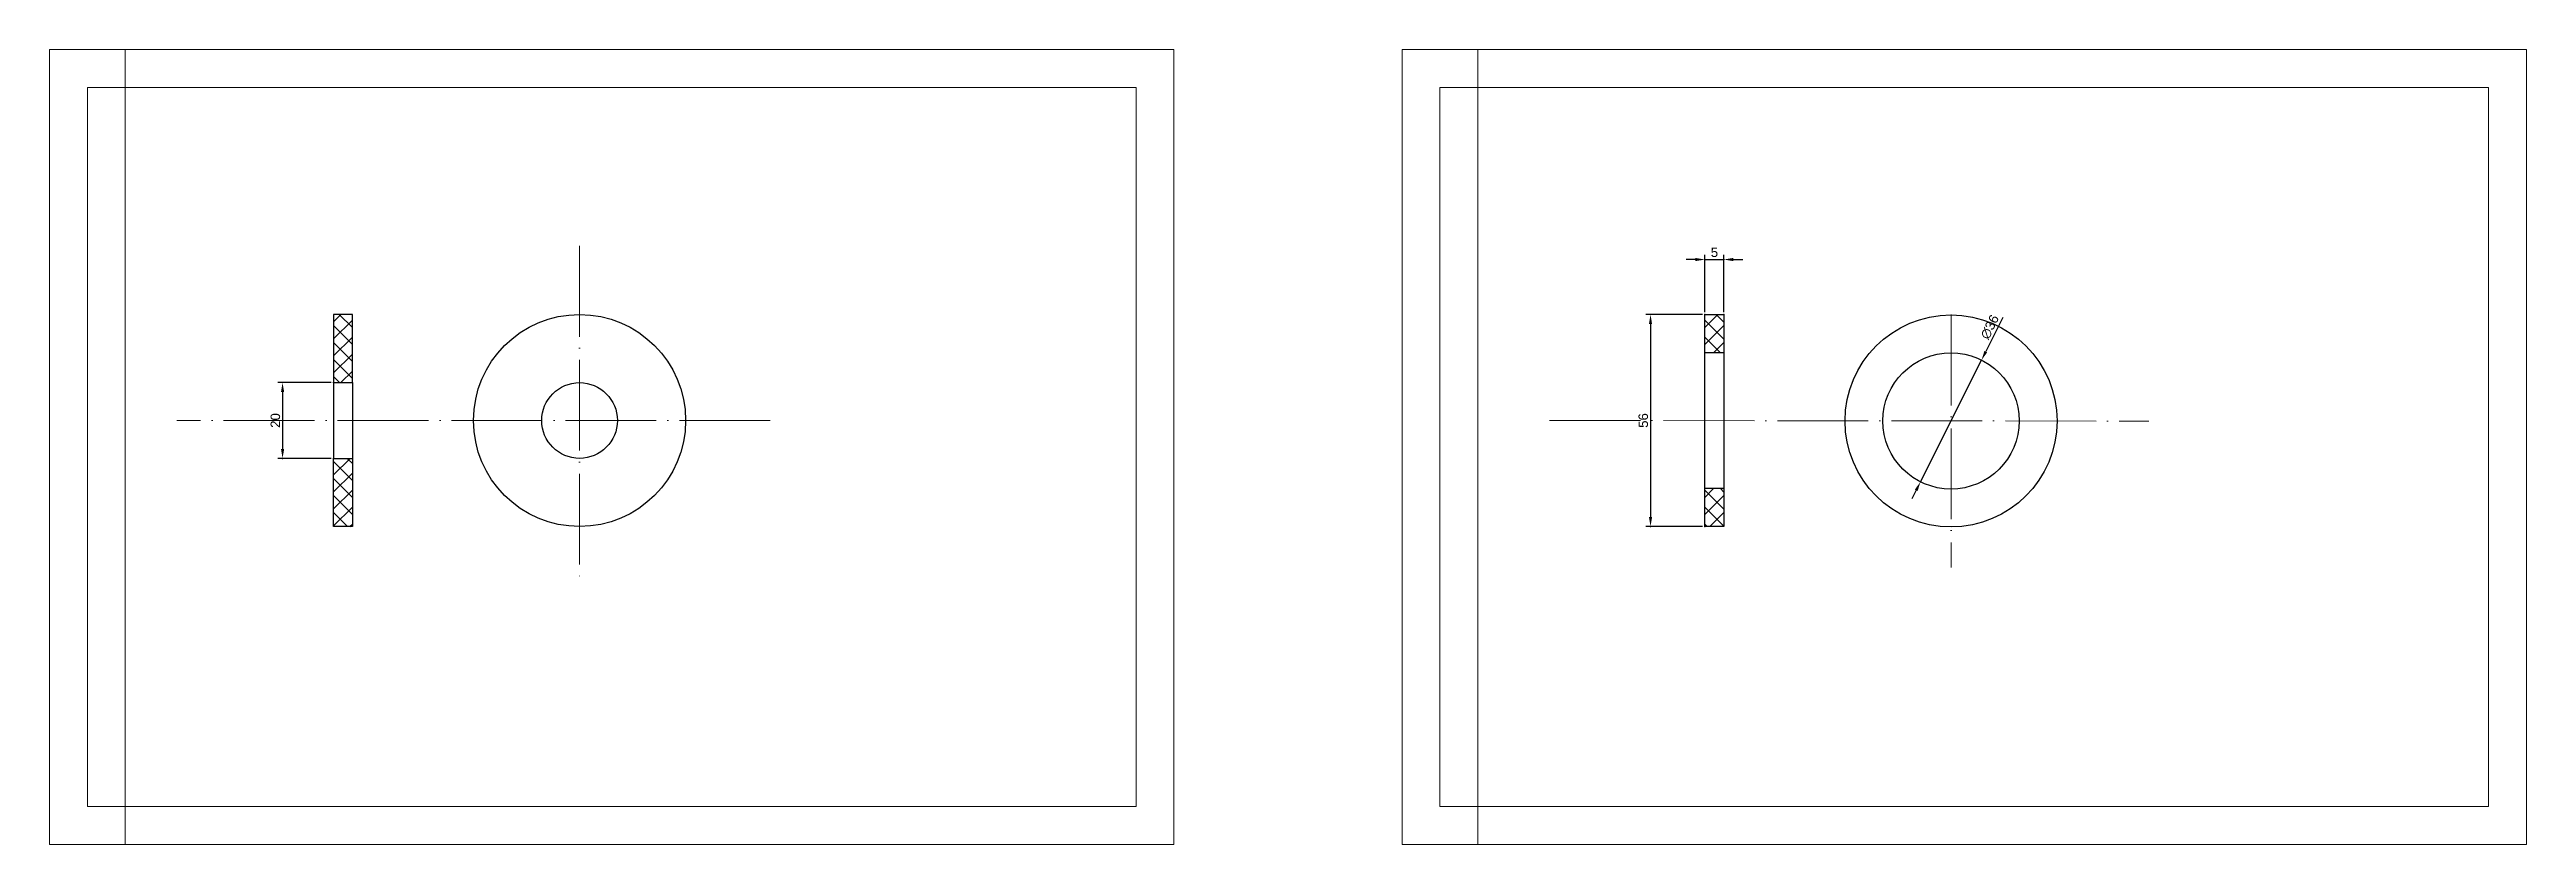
# Model space of a CAD drawing. Header units: millimetres. Extents: x 0 to 1857, y -270 to 297.
# Drawn here: x 359 to 1013, y -270 to -60 of the extents above; entities that cross this region are included whole.
import ezdxf

# ---------------------------------------------------------------- set-up
doc = ezdxf.new("R2010")
doc.units = ezdxf.units.MM
doc.linetypes.add('ACAD_ISO04W100', pattern=[30, 24, -3, 0, -3])
for name, color, linetype, lineweight in [('axe', 7, 'ACAD_ISO04W100', 15), ('cote', 82, 'Continuous', 15), ('format', 210, 'Continuous', 15), ('muchii groase', 7, 'Continuous', 30)]:
    doc.layers.add(name, color=color, linetype=linetype, lineweight=lineweight)
doc.layers.add('linie subtire', color=7, linetype='Continuous', plot=False)
doc.styles.get("Standard").update_dxf_attribs({"font": 'arial.ttf'})
doc.dimstyles.new('ISO-25', dxfattribs={"dimtxt": 2.5, "dimasz": 2.5, "dimexe": 1.25, "dimexo": 0.625, "dimtad": 1, "dimtxsty": 'Standard', "dimcen": 2.5, "dimadec": 0, "dimazin": 0, "dimtfac": 1, "dimtmove": 0, "dimatfit": 3, "dimfxl": 1, "dimarcsym": 0})

msp = doc.modelspace()

# ---------------------------------------------------------------- blocks, each defined once
blk = doc.blocks.new('*D6')
at = {"layer": 'cote', "color": 0, "lineweight": -2, "transparency": 16777216}
for p, q in [((433.16, -148), (419.09, -148)), ((420.34, -150.5), (420.34, -165.5)), ((433.16, -168), (419.09, -168))]:
    blk.add_line(p, q, dxfattribs=at)
at = {"layer": 'cote', "color": 0, "transparency": 16777216}
for points in [[(419.92, -150.5), (420.76, -150.5), (420.34, -148)], [(419.92, -165.5), (420.76, -165.5), (420.34, -168)]]:
    blk.add_solid(points, dxfattribs=at)
at = {"layer": 'linie subtire', "color": 0, "transparency": 16777216}
for p in [(433.78, -148), (420.34, -168), (433.78, -168)]:
    blk.add_point(p, dxfattribs=at)
at = {"layer": 'cote', "color": 0, "transparency": 16777216, "insert": (418.44, -158), "char_height": 2.5, "attachment_point": 5, "rotation": 90}
blk.add_mtext('20', dxfattribs=at)
blk = doc.blocks.new('*D7')
at = {"layer": 'cote', "color": 0, "lineweight": -2, "transparency": 16777216}
for p, q in [((793.56, -115.48), (791.06, -115.48)), ((796.06, -129.38), (796.06, -114.23)), ((796.06, -115.48), (801.06, -115.48)), ((801.06, -129.38), (801.06, -114.23)), ((803.56, -115.48), (806.06, -115.48))]:
    blk.add_line(p, q, dxfattribs=at)
at = {"layer": 'cote', "color": 0, "transparency": 16777216}
for points in [[(793.56, -115.06), (793.56, -115.89), (796.06, -115.48)], [(803.56, -115.06), (803.56, -115.89), (801.06, -115.48)]]:
    blk.add_solid(points, dxfattribs=at)
at = {"layer": 'linie subtire', "color": 0, "transparency": 16777216}
for p in [(801.06, -115.48), (796.06, -130), (801.06, -130)]:
    blk.add_point(p, dxfattribs=at)
at = {"layer": 'cote', "color": 0, "transparency": 16777216, "insert": (798.56, -113.58), "char_height": 2.5, "attachment_point": 5}
blk.add_mtext('5', dxfattribs=at)
blk = doc.blocks.new('*D8')
at = {"layer": 'cote', "color": 0, "lineweight": -2, "transparency": 16777216}
for p, q in [((795.43, -130), (780.43, -130)), ((781.68, -132.5), (781.68, -183.5)), ((795.43, -186), (780.43, -186))]:
    blk.add_line(p, q, dxfattribs=at)
at = {"layer": 'cote', "color": 0, "transparency": 16777216}
for points in [[(781.26, -132.5), (782.09, -132.5), (781.68, -130)], [(781.26, -183.5), (782.09, -183.5), (781.68, -186)]]:
    blk.add_solid(points, dxfattribs=at)
at = {"layer": 'linie subtire', "color": 0, "transparency": 16777216}
for p in [(796.06, -130), (781.68, -186), (796.06, -186)]:
    blk.add_point(p, dxfattribs=at)
at = {"layer": 'cote', "color": 0, "transparency": 16777216, "insert": (779.78, -158), "char_height": 2.5, "attachment_point": 5, "rotation": 90}
blk.add_mtext('56', dxfattribs=at)
blk = doc.blocks.new('*D9')
at = {"layer": 'cote', "color": 0, "lineweight": -2, "transparency": 16777216}
for p, q in [((874.75, -130.81), (870.25, -139.79)), ((852.99, -174.2), (869.13, -142.02)), ((851.86, -176.43), (850.74, -178.67))]:
    blk.add_line(p, q, dxfattribs=at)
at = {"layer": 'cote', "color": 0, "transparency": 16777216}
for points in [[(869.88, -139.6), (870.62, -139.97), (869.13, -142.02)], [(851.49, -176.25), (852.24, -176.62), (852.99, -174.2)]]:
    blk.add_solid(points, dxfattribs=at)
at = {"layer": 'linie subtire', "color": 0, "transparency": 16777216}
for p in [(869.13, -142.02), (852.99, -174.2)]:
    blk.add_point(p, dxfattribs=at)
at = {"layer": 'cote', "color": 0, "transparency": 16777216, "insert": (871.3, -133.3), "char_height": 2.5, "attachment_point": 5, "rotation": 63.35897}
blk.add_mtext('∅36', dxfattribs=at)

# ---------------------------------------------------------------- dimensions: what is measured, and where the dimension line sits
at = {"layer": 'cote'}
dim = msp.add_linear_dim(base=(801.057, -115.476), p1=(796.057, -130), p2=(801.057, -130), dimstyle='ISO-25', dxfattribs=at)
dim.commit()
dim.dimension.update_dxf_attribs({"geometry": '*D7', "text_midpoint": (798.557, -113.58)})
for base, p1, p2, picture, middle in [((781.678, -186), (796.057, -130), (796.057, -186), '*D8', (779.776, -158)), ((420.341, -168), (433.785, -148), (433.785, -168), '*D6', (418.439, -158))]:
    dim = msp.add_linear_dim(base=base, p1=p1, p2=p2, angle=90, dimstyle='ISO-25', dxfattribs=at)
    dim.commit()
    dim.dimension.update_dxf_attribs({"geometry": picture, "text_midpoint": middle})
dim = msp.add_diameter_dim_2p(p1=(852.985, -174.2), p2=(869.128, -142.022), dimstyle='ISO-25', dxfattribs=at)
dim.commit()
dim.dimension.update_dxf_attribs({"geometry": '*D9', "text_midpoint": (873.062, -134.179), "dimtype": 163})

# ---------------------------------------------------------------- hatches: boundary and pattern name
at = {"layer": 'format', "true_color": 0xf7abae}
h = msp.add_hatch(dxfattribs=at)
h.set_pattern_fill('ANSI37', color=241)
h.paths.add_polyline_path([(801.057, -176), (796.057, -176), (796.057, -186), (801.057, -186)])
at = {"layer": 'linie subtire', "true_color": 0xf7abae}
h = msp.add_hatch(dxfattribs=at)
h.set_pattern_fill('ANSI37', color=241)
h.paths.add_polyline_path([(433.785, -148), (438.785, -148), (438.785, -130), (433.785, -130)])
h.paths.add_polyline_path([(438.785, -168), (433.785, -168), (433.785, -186), (438.785, -186)])
h = msp.add_hatch(dxfattribs=at)
h.set_pattern_fill('ANSI37', color=241)
h.paths.add_polyline_path([(796.057, -140), (801.057, -140), (801.057, -130), (796.057, -130)])
h.paths.add_polyline_path([(438.785, -148), (438.785, -130), (433.785, -130), (433.785, -148)])

# ---------------------------------------------------------------- linework, layer by layer
at = {"layer": 'axe'}
for p, q in [((498.785, -111.864), (498.785, -199.254)), ((861.057, -130), (861.057, -196.872)), ((549.146, -158), (392.424, -158)), ((755.011, -158), (913.316, -158.166))]:
    msp.add_line(p, q, dxfattribs=at)
at = {"layer": 'format'}
for p, q in [((358.785, -60), (358.785, -270)), ((655.785, -60), (358.785, -60)), ((378.785, -60), (378.785, -270)), ((655.785, -270), (655.785, -60)), ((716.057, -60), (716.057, -270)), ((1013.057, -60), (716.057, -60)), ((736.057, -60), (736.057, -270)), ((1013.057, -270), (1013.057, -60)), ((368.785, -70), (368.785, -260)), ((645.785, -70), (368.785, -70)), ((645.785, -260), (645.785, -70)), ((726.057, -70), (726.057, -260)), ((1003.057, -70), (726.057, -70)), ((1003.057, -260), (1003.057, -70)), ((438.785, -130), (433.785, -130)), ((433.785, -130), (433.785, -186)), ((438.785, -186), (438.785, -130)), ((433.785, -186), (438.785, -186)), ((368.785, -260), (645.785, -260)), ((726.057, -260), (1003.057, -260)), ((358.785, -270), (655.785, -270)), ((716.057, -270), (1013.057, -270))]:
    msp.add_line(p, q, dxfattribs=at)
at = {"layer": 'muchii groase'}
for p, q in [((433.785, -130), (433.785, -148)), ((438.785, -130), (433.785, -130)), ((438.785, -148), (438.785, -130)), ((796.057, -130), (801.057, -130)), ((796.057, -186), (796.057, -130)), ((801.057, -130), (801.057, -186)), ((796.057, -140), (801.057, -140)), ((433.785, -148), (438.785, -148)), ((433.785, -148), (433.785, -168)), ((438.785, -148), (438.785, -168)), ((433.785, -186), (433.785, -168)), ((433.785, -168), (438.785, -168)), ((438.785, -168), (438.785, -186)), ((801.057, -176), (796.057, -176)), ((438.785, -186), (433.785, -186)), ((801.057, -186), (796.057, -186))]:
    msp.add_line(p, q, dxfattribs=at)
for centre, radius in [((498.785, -158), 28), ((861.057, -158.111), 28), ((861.057, -158.111), 18), ((498.785, -158), 10)]:
    msp.add_circle(centre, radius, dxfattribs=at)

msp.set_redraw_order([(e.dxf.handle, doc.entitydb.next_handle()) for e in msp.query("TEXT MTEXT ATTDEF DIMENSION ARC_DIMENSION")])  # texts and dimensions are drawn at this point

doc.saveas('drawing.dxf')
